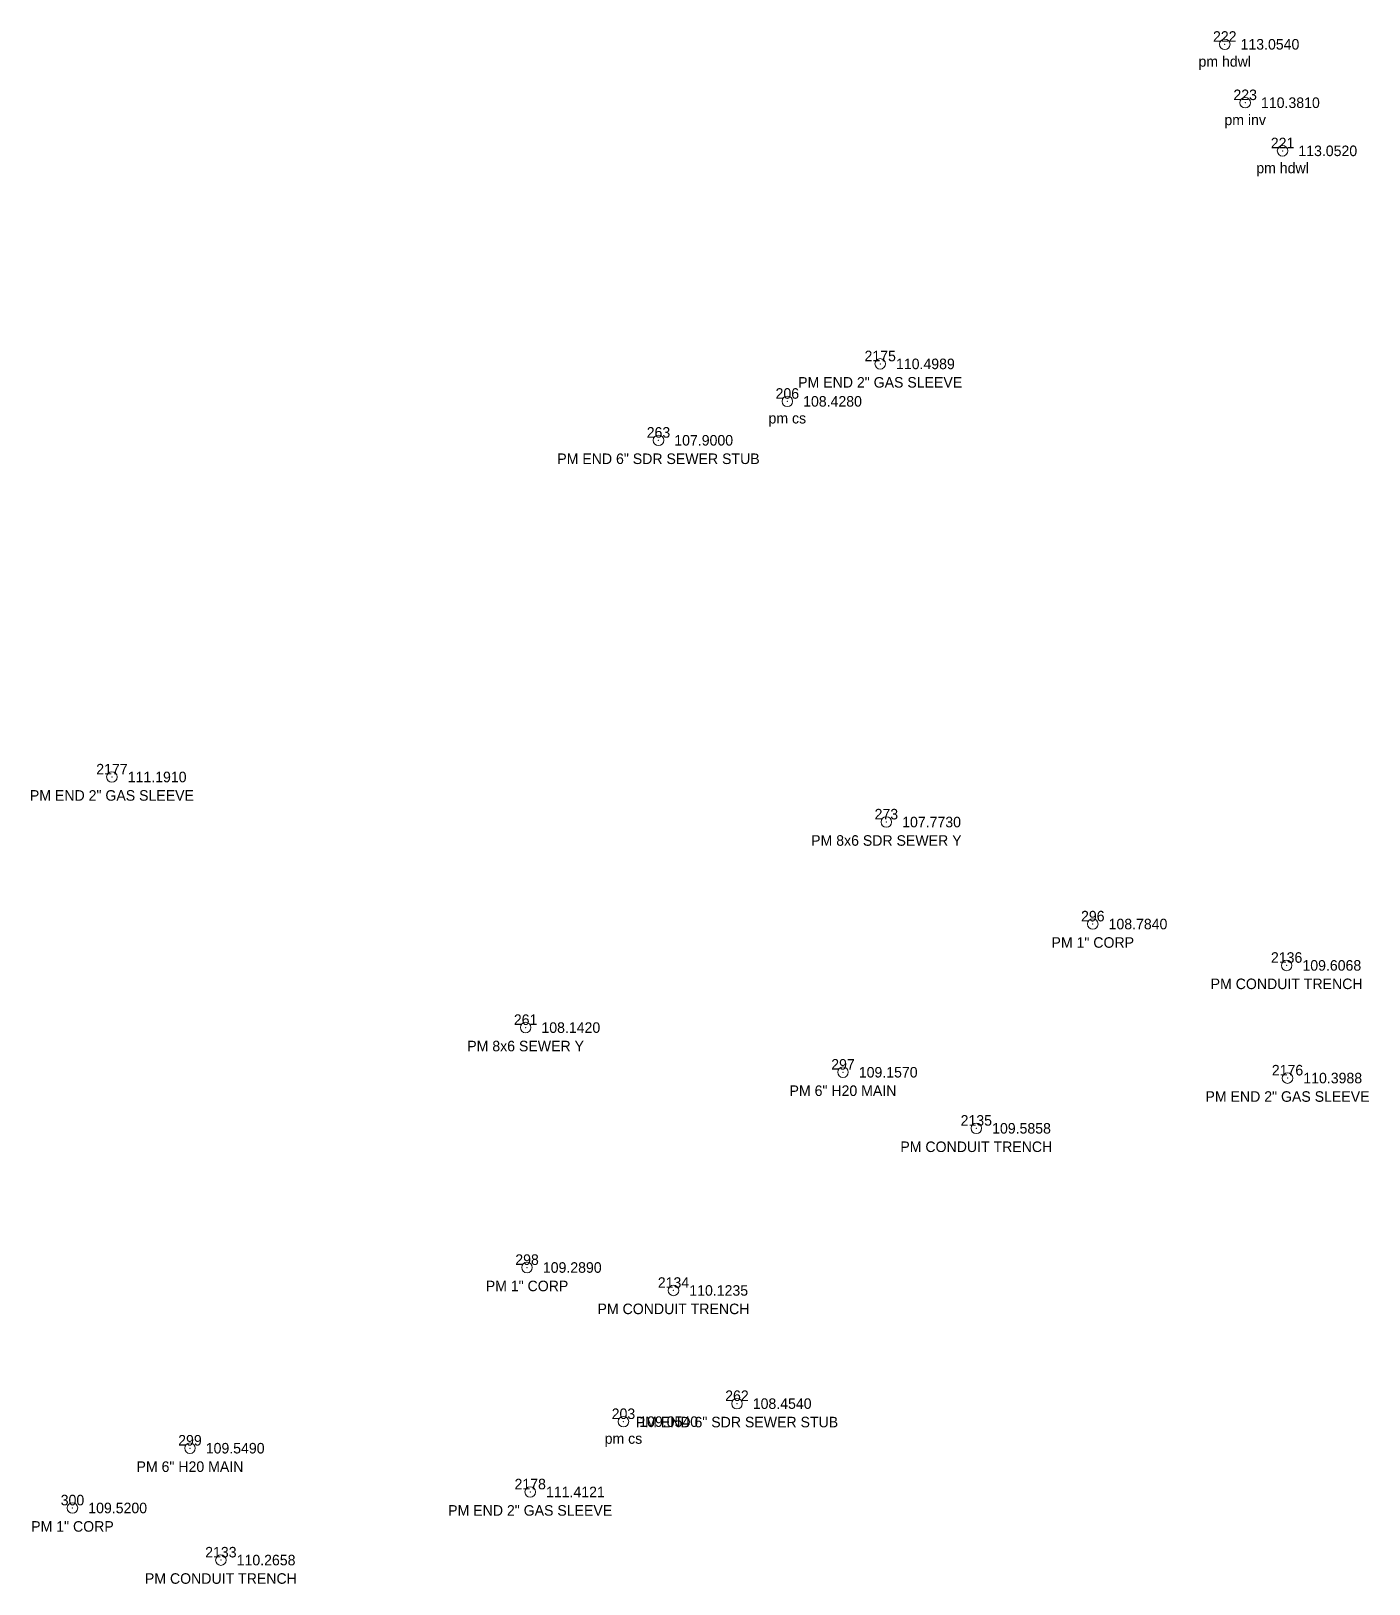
# Model space of a CAD drawing. Extents: x 1196333 to 1196982, y 245092 to 245652.
# Drawn here: x 1196430.1 to 1196493.6, y 245269.5 to 245343.1 of the extents above; entities that cross this region are included whole.
import ezdxf
from ezdxf.enums import TextEntityAlignment as Align

# ---------------------------------------------------------------- set-up
doc = ezdxf.new("R2010")
doc.units = 21
doc.header["$LTSCALE"] = 50
doc.header["$MEASUREMENT"] = 0
for name, color, linetype, lineweight, true_color in [('PNTDESC', 3, 'Continuous', 0, 0x00ff00), ('PNTELEV', 5, 'Continuous', 0, 0x0000ff), ('PNTS', 1, 'Continuous', 0, 0xff0000)]:
    doc.layers.add(name, color=color, linetype=linetype, lineweight=lineweight, true_color=true_color)
doc.layers.add('PNTNO', color=7, linetype='Continuous', lineweight=0)
doc.styles.add('PTXT', font='txt', dxfattribs={"height": 0.304801})

msp = doc.modelspace()

# ---------------------------------------------------------------- texts
at = {"layer": 'PNTDESC', "style": 'PTXT'}
for s, p in [('pm hdwl', (1196486.76, 245341.64, 113.054)), ('pm inv', (1196487.729, 245338.869, 110.381)), ('pm hdwl', (1196489.502, 245336.586, 113.052)), ('PM END 2" GAS SLEEVE', (1196470.4172, 245326.4784, 110.4989)), ('pm cs', (1196466.012, 245324.701, 108.428)), ('PM END 6" SDR SEWER STUB', (1196459.901, 245322.853, 107.9)), ('PM END 2" GAS SLEEVE', (1196433.9773, 245306.8804, 111.191)), ('PM 8x6 SDR SEWER Y', (1196470.71, 245304.743, 107.773)), ('PM 1" CORP', (1196480.501, 245299.904, 108.784)), ('PM CONDUIT TRENCH', (1196489.6944, 245297.9415, 109.6068)), ('PM 8x6 SEWER Y', (1196453.599, 245294.991, 108.142)), ('PM 6" H20 MAIN', (1196468.652, 245292.872, 109.157)), ('PM END 2" GAS SLEEVE', (1196489.7373, 245292.5963, 110.3988)), ('PM CONDUIT TRENCH', (1196474.976, 245290.2126, 109.5858)), ('PM 1" CORP', (1196453.667, 245283.609, 109.289)), ('PM CONDUIT TRENCH', (1196460.6132, 245282.521, 110.1235)), ('PM END 6" SDR SEWER STUB', (1196463.623, 245277.151, 108.454)), ('pm cs', (1196458.239, 245276.296, 109.054)), ('PM 6" H20 MAIN', (1196437.678, 245275.036, 109.549)), ('PM END 2" GAS SLEEVE', (1196453.8167, 245272.9605, 111.4121)), ('PM 1" CORP', (1196432.106, 245272.2, 109.52)), ('PM CONDUIT TRENCH', (1196439.145, 245269.7288, 110.2658))]:
    msp.add_text(s, height=0.5, dxfattribs=at).set_placement(p, align=Align.MIDDLE)
at = {"layer": 'PNTELEV', "style": 'PTXT'}
for s, p in [('113.0540', (1196487.51, 245342.265, 113.054)), ('110.3810', (1196488.479, 245339.494, 110.381)), ('113.0520', (1196490.252, 245337.211, 113.052)), ('110.4989', (1196471.1672, 245327.1034, 110.4989)), ('108.4280', (1196466.762, 245325.326, 108.428)), ('107.9000', (1196460.651, 245323.478, 107.9)), ('111.1910', (1196434.7273, 245307.5054, 111.191)), ('107.7730', (1196471.46, 245305.368, 107.773)), ('108.7840', (1196481.251, 245300.529, 108.784)), ('109.6068', (1196490.4444, 245298.5665, 109.6068)), ('108.1420', (1196454.349, 245295.616, 108.142)), ('109.1570', (1196469.402, 245293.497, 109.157)), ('110.3988', (1196490.4873, 245293.2213, 110.3988)), ('109.5858', (1196475.726, 245290.8376, 109.5858)), ('109.2890', (1196454.417, 245284.234, 109.289)), ('110.1235', (1196461.3632, 245283.146, 110.1235)), ('108.4540', (1196464.373, 245277.776, 108.454)), ('109.0540', (1196458.989, 245276.921, 109.054)), ('109.5490', (1196438.428, 245275.661, 109.549)), ('111.4121', (1196454.5667, 245273.5855, 111.4121)), ('109.5200', (1196432.856, 245272.825, 109.52)), ('110.2658', (1196439.895, 245270.3538, 110.2658))]:
    msp.add_text(s, height=0.5, dxfattribs=at).set_placement(p)
at = {"layer": 'PNTNO', "style": 'PTXT'}
for s, p in [('222', (1196486.76, 245342.89, 113.054)), ('223', (1196487.729, 245340.119, 110.381)), ('221', (1196489.502, 245337.836, 113.052)), ('2175', (1196470.4172, 245327.7284, 110.4989)), ('206', (1196466.012, 245325.951, 108.428)), ('263', (1196459.901, 245324.103, 107.9)), ('2177', (1196433.9773, 245308.1304, 111.191)), ('273', (1196470.71, 245305.993, 107.773)), ('296', (1196480.501, 245301.154, 108.784)), ('2136', (1196489.6944, 245299.1915, 109.6068)), ('261', (1196453.599, 245296.241, 108.142)), ('297', (1196468.652, 245294.122, 109.157)), ('2176', (1196489.7373, 245293.8463, 110.3988)), ('2135', (1196474.976, 245291.4626, 109.5858)), ('298', (1196453.667, 245284.859, 109.289)), ('2134', (1196460.6132, 245283.771, 110.1235)), ('262', (1196463.623, 245278.401, 108.454)), ('203', (1196458.239, 245277.546, 109.054)), ('299', (1196437.678, 245276.286, 109.549)), ('2178', (1196453.8167, 245274.2105, 111.4121)), ('300', (1196432.106, 245273.45, 109.52)), ('2133', (1196439.145, 245270.9788, 110.2658))]:
    msp.add_text(s, height=0.5, dxfattribs=at).set_placement(p, align=Align.MIDDLE)

# ---------------------------------------------------------------- linework, layer by layer
at = {"layer": 'PNTS', "linetype": 'Continuous'}
for centre in [(1196486.76, 245342.515, 113.054), (1196487.729, 245339.744, 110.381), (1196489.502, 245337.461, 113.052), (1196470.4172, 245327.3534, 110.4989), (1196466.012, 245325.576, 108.428), (1196459.901, 245323.728, 107.9), (1196433.9773, 245307.7554, 111.191), (1196470.71, 245305.618, 107.773), (1196480.501, 245300.779, 108.784), (1196489.6944, 245298.8165, 109.6068), (1196453.599, 245295.866, 108.142), (1196468.652, 245293.747, 109.157), (1196489.7373, 245293.4713, 110.3988), (1196474.976, 245291.0876, 109.5858), (1196453.667, 245284.484, 109.289), (1196460.6132, 245283.396, 110.1235), (1196463.623, 245278.026, 108.454), (1196458.239, 245277.171, 109.054), (1196437.678, 245275.911, 109.549), (1196453.8167, 245273.8355, 111.4121), (1196432.106, 245273.075, 109.52), (1196439.145, 245270.6038, 110.2658)]:
    msp.add_circle(centre, 0.25, dxfattribs=at)
at = {"layer": 'PNTS'}
for p in [(1196486.76, 245342.515, 113.054), (1196487.729, 245339.744, 110.381), (1196489.502, 245337.461, 113.052), (1196470.4172, 245327.3534, 110.4989), (1196466.012, 245325.576, 108.428), (1196459.901, 245323.728, 107.9), (1196433.9773, 245307.7554, 111.191), (1196470.71, 245305.618, 107.773), (1196480.501, 245300.779, 108.784), (1196489.6944, 245298.8165, 109.6068), (1196453.599, 245295.866, 108.142), (1196468.652, 245293.747, 109.157), (1196489.7373, 245293.4713, 110.3988), (1196474.976, 245291.0876, 109.5858), (1196453.667, 245284.484, 109.289), (1196460.6132, 245283.396, 110.1235), (1196463.623, 245278.026, 108.454), (1196458.239, 245277.171, 109.054), (1196437.678, 245275.911, 109.549), (1196453.8167, 245273.8355, 111.4121), (1196432.106, 245273.075, 109.52), (1196439.145, 245270.6038, 110.2658)]:
    msp.add_point(p, dxfattribs=at)

msp.set_redraw_order([(e.dxf.handle, doc.entitydb.next_handle()) for e in msp.query("TEXT MTEXT ATTDEF DIMENSION ARC_DIMENSION")])  # texts and dimensions are drawn at this point

doc.saveas('drawing.dxf')
